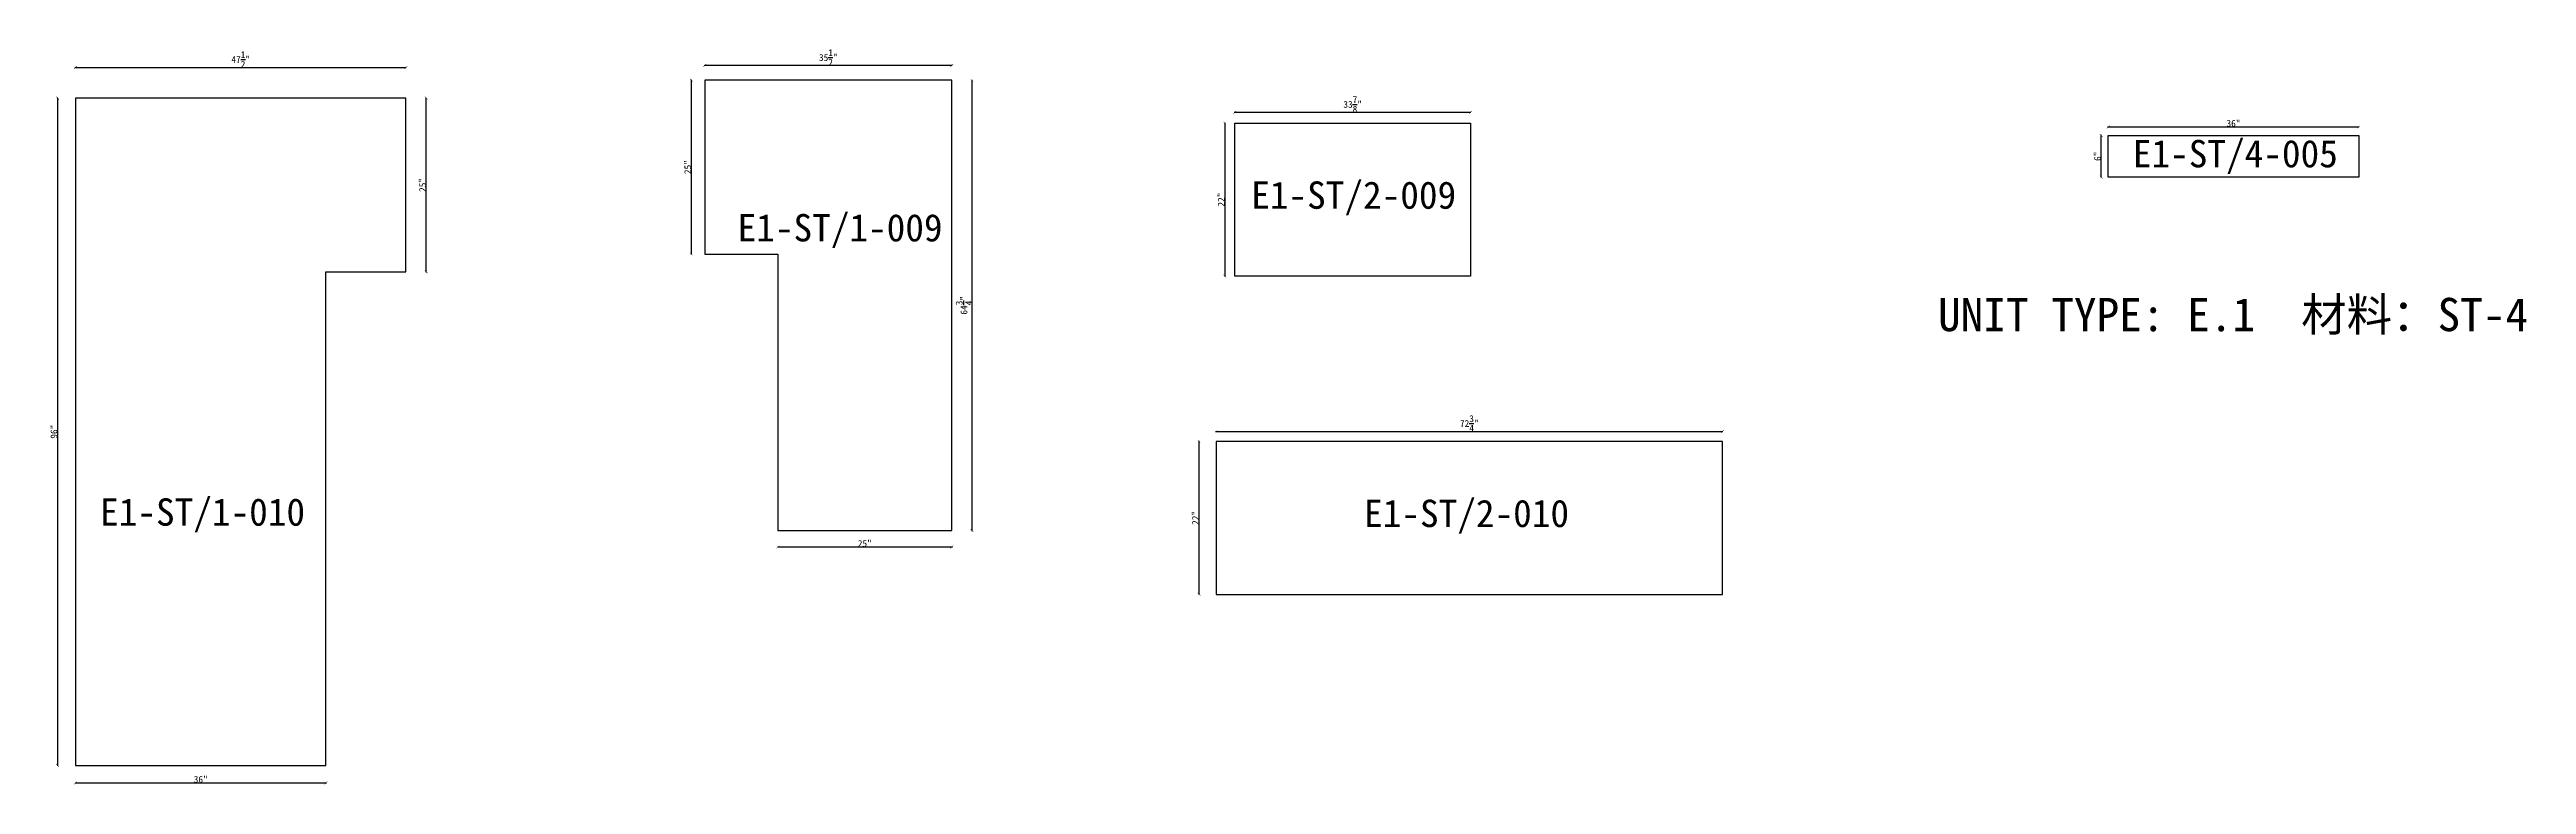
# Model space of a CAD drawing. Header units: millimetres. Extents: x -46962 to 137822, y -48342 to 2116.
# Drawn here: x -46784 to -37741, y -19057 to -16371 of the extents above; entities that cross this region are included whole.
import ezdxf
from ezdxf.enums import TextEntityAlignment as Align

# ---------------------------------------------------------------- set-up
doc = ezdxf.new("R2010")
doc.units = ezdxf.units.MM
doc.layers.add('COUNTERTOP_NUMBER', color=3, linetype='Continuous')
doc.layers.add('COUNTERTOPS', color=7, linetype='Continuous')
doc.styles.add('样式 1', font='')
doc.styles.get('样式 1').set_extended_font_data('NSimSun')
doc.dimstyles.new('副本 ISO-25', dxfattribs={"dimtxt": 25, "dimasz": 10, "dimexe": 1.5, "dimexo": 0.5, "dimtad": 1, "dimlfac": 0.03937, "dimlunit": 5, "dimtxsty": '样式 1', "dimblk": 'ARCHTICK', "dimcen": 2.5, "dimclrd": 256, "dimclrt": 1, "dimazin": 3, "dimtfac": 1, "dimtmove": 0, "dimatfit": 3, "dimfxlon": 1})

msp = doc.modelspace()

# ---------------------------------------------------------------- texts
at = {"style": '样式 1'}
for s, p in [('材料：ST-4', (-38563.503, -17400.537)), ('UNIT TYPE: E.1', (-39889.784, -17400.537))]:
    msp.add_text(s, height=121.5865, dxfattribs=at).set_placement(p)
at = {"layer": 'COUNTERTOP_NUMBER', "color": 3, "style": '样式 1'}
for s, p in [('E1-ST/4-005', (-38804.083, -16751.949)), ('E1-ST/2-009', (-42022.959, -16903.32)), ('E1-ST/1-009', (-43898.152, -17022.54)), ('E1-ST/1-010', (-46225.668, -18061.247)), ('E1-ST/2-010', (-41610.856, -18066.216))]:
    msp.add_text(s, height=100, dxfattribs=at).set_placement(p, align=Align.MIDDLE_CENTER)

# ---------------------------------------------------------------- blocks, each defined once
blk = doc.blocks.new('_ArchTick')
at = {"color": 0, "linetype": 'ByBlock', "const_width": 0.15}
blk.add_lwpolyline([(-0.5, -0.5), (0.5, 0.5)], dxfattribs=at)
blk = doc.blocks.new('*D90')
at = {"color": 0, "lineweight": -2, "transparency": 16777216}
for p, q in [((-44392.2, -16430.7), (-44392.2, -16428.2)), ((-43490.5, -16430.7), (-43490.5, -16428.2))]:
    blk.add_line(p, q, dxfattribs=at)
at = {"lineweight": -2, "transparency": 16777216}
blk.add_line((-43490.5, -16429.7), (-44392.2, -16429.7), dxfattribs=at)
at = {"layer": 'Defpoints', "color": 0, "transparency": 16777216}
for p in [(-44392.2, -16429.7), (-44392.2, -16483.7), (-43490.5, -16483.7)]:
    blk.add_point(p, dxfattribs=at)
at = {"lineweight": -2, "transparency": 16777216, "xscale": 10, "yscale": 10, "zscale": 10, "rotation": 180}
blk.add_blockref('_ArchTick', (-44392.2, -16429.7), dxfattribs=at)
at = {"lineweight": -2, "transparency": 16777216, "xscale": 10, "yscale": 10, "zscale": 10}
blk.add_blockref('_ArchTick', (-43490.5, -16429.7), dxfattribs=at)
at = {"color": 1, "transparency": 16777216, "insert": (-43941.3, -16400.7), "char_height": 25, "attachment_point": 5, "style": '样式 1'}
blk.add_mtext('\\A1;35{\\H1x;\\S1/2;}"', dxfattribs=at)
blk = doc.blocks.new('*D91')
at = {"color": 0, "lineweight": -2, "transparency": 16777216}
for p, q in [((-43418, -16483.7), (-43415.5, -16483.7)), ((-43418, -18128.4), (-43415.5, -18128.4))]:
    blk.add_line(p, q, dxfattribs=at)
at = {"lineweight": -2, "transparency": 16777216}
blk.add_line((-43417, -16483.7), (-43417, -18128.4), dxfattribs=at)
at = {"layer": 'Defpoints', "color": 0, "transparency": 16777216}
for p in [(-43490.5, -16483.7), (-43490.5, -18128.4), (-43417, -18128.4)]:
    blk.add_point(p, dxfattribs=at)
at = {"lineweight": -2, "transparency": 16777216, "xscale": 10, "yscale": 10, "zscale": 10}
for p, rotation in [((-43417, -16483.7), 90), ((-43417, -18128.4), 270)]:
    blk.add_blockref('_ArchTick', p, dxfattribs=dict(at, rotation=rotation))
at = {"color": 1, "transparency": 16777216, "insert": (-43446.1, -17306), "char_height": 25, "attachment_point": 5, "rotation": 90, "style": '样式 1'}
blk.add_mtext('\\A1;64{\\H1x;\\S3/4;}"', dxfattribs=at)
blk = doc.blocks.new('*D92')
at = {"color": 0, "lineweight": -2, "transparency": 16777216}
for p, q in [((-44125.5, -18188.6), (-44125.5, -18191.1)), ((-43490.5, -18188.6), (-43490.5, -18191.1))]:
    blk.add_line(p, q, dxfattribs=at)
at = {"lineweight": -2, "transparency": 16777216}
blk.add_line((-43490.5, -18189.6), (-44125.5, -18189.6), dxfattribs=at)
at = {"layer": 'Defpoints', "color": 0, "transparency": 16777216}
for p in [(-44125.5, -18128.4), (-43490.5, -18128.4), (-44125.5, -18189.6)]:
    blk.add_point(p, dxfattribs=at)
at = {"lineweight": -2, "transparency": 16777216, "xscale": 10, "yscale": 10, "zscale": 10, "rotation": 180}
blk.add_blockref('_ArchTick', (-44125.5, -18189.6), dxfattribs=at)
at = {"lineweight": -2, "transparency": 16777216, "xscale": 10, "yscale": 10, "zscale": 10}
blk.add_blockref('_ArchTick', (-43490.5, -18189.6), dxfattribs=at)
at = {"color": 1, "transparency": 16777216, "insert": (-43808, -18176.5), "char_height": 25, "attachment_point": 5, "style": '样式 1'}
blk.add_mtext('\\A1;25"', dxfattribs=at)
blk = doc.blocks.new('*D93')
at = {"color": 0, "lineweight": -2, "transparency": 16777216}
for p, q in [((-44440.2, -16483.7), (-44442.7, -16483.7)), ((-44440.2, -17118.7), (-44442.7, -17118.7))]:
    blk.add_line(p, q, dxfattribs=at)
at = {"lineweight": -2, "transparency": 16777216}
blk.add_line((-44441.2, -17118.7), (-44441.2, -16483.7), dxfattribs=at)
at = {"layer": 'Defpoints', "color": 0, "transparency": 16777216}
for p in [(-44441.2, -16483.7), (-44392.2, -16483.7), (-44392.2, -17118.7)]:
    blk.add_point(p, dxfattribs=at)
at = {"lineweight": -2, "transparency": 16777216, "xscale": 10, "yscale": 10, "zscale": 10}
for p, rotation in [((-44441.2, -16483.7), 90), ((-44441.2, -17118.7), 270)]:
    blk.add_blockref('_ArchTick', p, dxfattribs=dict(at, rotation=rotation))
at = {"color": 1, "transparency": 16777216, "insert": (-44454.3, -16801.2), "char_height": 25, "attachment_point": 5, "rotation": 90, "style": '样式 1'}
blk.add_mtext('\\A1;25"', dxfattribs=at)
blk = doc.blocks.new('*D80')
at = {"color": 0, "lineweight": -2, "transparency": 16777216}
for p, q in [((-46689.7, -16438), (-46689.7, -16435.5)), ((-45483.2, -16438), (-45483.2, -16435.5))]:
    blk.add_line(p, q, dxfattribs=at)
at = {"lineweight": -2, "transparency": 16777216}
blk.add_line((-46689.7, -16437), (-45483.2, -16437), dxfattribs=at)
at = {"layer": 'Defpoints', "color": 0, "transparency": 16777216}
for p in [(-45483.2, -16437), (-46689.7, -16548.7), (-45483.2, -16548.7)]:
    blk.add_point(p, dxfattribs=at)
at = {"lineweight": -2, "transparency": 16777216, "xscale": 10, "yscale": 10, "zscale": 10, "rotation": 180}
blk.add_blockref('_ArchTick', (-46689.7, -16437), dxfattribs=at)
at = {"lineweight": -2, "transparency": 16777216, "xscale": 10, "yscale": 10, "zscale": 10}
blk.add_blockref('_ArchTick', (-45483.2, -16437), dxfattribs=at)
at = {"color": 1, "transparency": 16777216, "insert": (-46086.4, -16407.9), "char_height": 25, "attachment_point": 5, "style": '样式 1'}
blk.add_mtext('\\A1;47{\\H1x;\\S1/2;}"', dxfattribs=at)
blk = doc.blocks.new('*D81')
at = {"color": 0, "lineweight": -2, "transparency": 16777216}
for p, q in [((-46753.9, -16548.7), (-46756.4, -16548.7)), ((-46753.9, -18987.1), (-46756.4, -18987.1))]:
    blk.add_line(p, q, dxfattribs=at)
at = {"lineweight": -2, "transparency": 16777216}
blk.add_line((-46754.9, -16548.7), (-46754.9, -18987.1), dxfattribs=at)
at = {"layer": 'Defpoints', "color": 0, "transparency": 16777216}
for p in [(-46689.7, -16548.7), (-46754.9, -18987.1), (-46689.7, -18987.1)]:
    blk.add_point(p, dxfattribs=at)
at = {"lineweight": -2, "transparency": 16777216, "xscale": 10, "yscale": 10, "zscale": 10}
for p, rotation in [((-46754.9, -16548.7), 90), ((-46754.9, -18987.1), 270)]:
    blk.add_blockref('_ArchTick', p, dxfattribs=dict(at, rotation=rotation))
at = {"color": 1, "transparency": 16777216, "insert": (-46768, -17767.9), "char_height": 25, "attachment_point": 5, "rotation": 90, "style": '样式 1'}
blk.add_mtext('\\A1;96"', dxfattribs=at)
blk = doc.blocks.new('*D82')
at = {"color": 0, "lineweight": -2, "transparency": 16777216}
for p, q in [((-46689.7, -19050.3), (-46689.7, -19052.8)), ((-45775.3, -19050.3), (-45775.3, -19052.8))]:
    blk.add_line(p, q, dxfattribs=at)
at = {"lineweight": -2, "transparency": 16777216}
blk.add_line((-46689.7, -19051.3), (-45775.3, -19051.3), dxfattribs=at)
at = {"layer": 'Defpoints', "color": 0, "transparency": 16777216}
for p in [(-46689.7, -18987.1), (-45775.3, -18987.1), (-45775.3, -19051.3)]:
    blk.add_point(p, dxfattribs=at)
at = {"lineweight": -2, "transparency": 16777216, "xscale": 10, "yscale": 10, "zscale": 10, "rotation": 180}
blk.add_blockref('_ArchTick', (-46689.7, -19051.3), dxfattribs=at)
at = {"lineweight": -2, "transparency": 16777216, "xscale": 10, "yscale": 10, "zscale": 10}
blk.add_blockref('_ArchTick', (-45775.3, -19051.3), dxfattribs=at)
at = {"color": 1, "transparency": 16777216, "insert": (-46232.5, -19038.1), "char_height": 25, "attachment_point": 5, "style": '样式 1'}
blk.add_mtext('\\A1;36"', dxfattribs=at)
blk = doc.blocks.new('*D83')
at = {"color": 0, "lineweight": -2, "transparency": 16777216}
for p, q in [((-45410.2, -16548.7), (-45407.7, -16548.7)), ((-45410.2, -17183.7), (-45407.7, -17183.7))]:
    blk.add_line(p, q, dxfattribs=at)
at = {"lineweight": -2, "transparency": 16777216}
blk.add_line((-45409.2, -17183.7), (-45409.2, -16548.7), dxfattribs=at)
at = {"layer": 'Defpoints', "color": 0, "transparency": 16777216}
for p in [(-45483.2, -16548.7), (-45409.2, -16548.7), (-45483.2, -17183.7)]:
    blk.add_point(p, dxfattribs=at)
at = {"lineweight": -2, "transparency": 16777216, "xscale": 10, "yscale": 10, "zscale": 10}
for p, rotation in [((-45409.2, -16548.7), 90), ((-45409.2, -17183.7), 270)]:
    blk.add_blockref('_ArchTick', p, dxfattribs=dict(at, rotation=rotation))
at = {"color": 1, "transparency": 16777216, "insert": (-45422.3, -16866.2), "char_height": 25, "attachment_point": 5, "rotation": 90, "style": '样式 1'}
blk.add_mtext('\\A1;25"', dxfattribs=at)
blk = doc.blocks.new('*D84')
at = {"color": 0, "lineweight": -2, "transparency": 16777216}
for p, q in [((-42457, -16601.9), (-42457, -16599.4)), ((-41596.5, -16601.9), (-41596.5, -16599.4))]:
    blk.add_line(p, q, dxfattribs=at)
at = {"lineweight": -2, "transparency": 16777216}
blk.add_line((-42457, -16600.9), (-41596.5, -16600.9), dxfattribs=at)
at = {"layer": 'Defpoints', "color": 0, "transparency": 16777216}
for p in [(-41596.5, -16600.9), (-42457, -16640.4), (-41596.5, -16640.4)]:
    blk.add_point(p, dxfattribs=at)
at = {"lineweight": -2, "transparency": 16777216, "xscale": 10, "yscale": 10, "zscale": 10, "rotation": 180}
blk.add_blockref('_ArchTick', (-42457, -16600.9), dxfattribs=at)
at = {"lineweight": -2, "transparency": 16777216, "xscale": 10, "yscale": 10, "zscale": 10}
blk.add_blockref('_ArchTick', (-41596.5, -16600.9), dxfattribs=at)
at = {"color": 1, "transparency": 16777216, "insert": (-42026.8, -16571.8), "char_height": 25, "attachment_point": 5, "style": '样式 1'}
blk.add_mtext('\\A1;33{\\H1x;\\S7/8;}"', dxfattribs=at)
blk = doc.blocks.new('*D85')
at = {"color": 0, "lineweight": -2, "transparency": 16777216}
for p, q in [((-42492.6, -16640.4), (-42495.1, -16640.4)), ((-42492.6, -17199.2), (-42495.1, -17199.2))]:
    blk.add_line(p, q, dxfattribs=at)
at = {"lineweight": -2, "transparency": 16777216}
blk.add_line((-42493.6, -16640.4), (-42493.6, -17199.2), dxfattribs=at)
at = {"layer": 'Defpoints', "color": 0, "transparency": 16777216}
for p in [(-42457, -16640.4), (-42493.6, -17199.2), (-42457, -17199.2)]:
    blk.add_point(p, dxfattribs=at)
at = {"lineweight": -2, "transparency": 16777216, "xscale": 10, "yscale": 10, "zscale": 10}
for p, rotation in [((-42493.6, -16640.4), 90), ((-42493.6, -17199.2), 270)]:
    blk.add_blockref('_ArchTick', p, dxfattribs=dict(at, rotation=rotation))
at = {"color": 1, "transparency": 16777216, "insert": (-42506.7, -16919.8), "char_height": 25, "attachment_point": 5, "rotation": 90, "style": '样式 1'}
blk.add_mtext('\\A1;22"', dxfattribs=at)
blk = doc.blocks.new('*D86')
at = {"color": 0, "lineweight": -2, "transparency": 16777216}
for p, q in [((-42524.9, -17767.8), (-42524.9, -17765.3)), ((-40677, -17767.8), (-40677, -17765.3))]:
    blk.add_line(p, q, dxfattribs=at)
at = {"lineweight": -2, "transparency": 16777216}
blk.add_line((-42524.9, -17766.8), (-40677, -17766.8), dxfattribs=at)
at = {"layer": 'Defpoints', "color": 0, "transparency": 16777216}
for p in [(-42524.9, -17803.2), (-40677, -17766.8), (-40677, -17803.2)]:
    blk.add_point(p, dxfattribs=at)
at = {"lineweight": -2, "transparency": 16777216, "xscale": 10, "yscale": 10, "zscale": 10, "rotation": 180}
blk.add_blockref('_ArchTick', (-42524.9, -17766.8), dxfattribs=at)
at = {"lineweight": -2, "transparency": 16777216, "xscale": 10, "yscale": 10, "zscale": 10}
blk.add_blockref('_ArchTick', (-40677, -17766.8), dxfattribs=at)
at = {"color": 1, "transparency": 16777216, "insert": (-41600.9, -17737.7), "char_height": 25, "attachment_point": 5, "style": '样式 1'}
blk.add_mtext('\\A1;72{\\H1x;\\S3/4;}"', dxfattribs=at)
blk = doc.blocks.new('*D87')
at = {"color": 0, "lineweight": -2, "transparency": 16777216}
for p, q in [((-42586.5, -17803.2), (-42589, -17803.2)), ((-42586.5, -18362), (-42589, -18362))]:
    blk.add_line(p, q, dxfattribs=at)
at = {"lineweight": -2, "transparency": 16777216}
blk.add_line((-42587.5, -18362), (-42587.5, -17803.2), dxfattribs=at)
at = {"layer": 'Defpoints', "color": 0, "transparency": 16777216}
for p in [(-42587.5, -17803.2), (-42524.9, -17803.2), (-42524.9, -18362)]:
    blk.add_point(p, dxfattribs=at)
at = {"lineweight": -2, "transparency": 16777216, "xscale": 10, "yscale": 10, "zscale": 10}
for p, rotation in [((-42587.5, -17803.2), 90), ((-42587.5, -18362), 270)]:
    blk.add_blockref('_ArchTick', p, dxfattribs=dict(at, rotation=rotation))
at = {"color": 1, "transparency": 16777216, "insert": (-42600.7, -18082.6), "char_height": 25, "attachment_point": 5, "rotation": 90, "style": '样式 1'}
blk.add_mtext('\\A1;22"', dxfattribs=at)
blk = doc.blocks.new('*D88')
at = {"color": 0, "lineweight": -2, "transparency": 16777216}
for p, q in [((-39268.1, -16655.5), (-39268.1, -16653)), ((-38353.7, -16655.5), (-38353.7, -16653))]:
    blk.add_line(p, q, dxfattribs=at)
at = {"lineweight": -2, "transparency": 16777216}
blk.add_line((-39268.1, -16654.5), (-38353.7, -16654.5), dxfattribs=at)
at = {"layer": 'Defpoints', "color": 0, "transparency": 16777216}
for p in [(-39268.1, -16685.4), (-38353.7, -16654.5), (-38353.7, -16685.4)]:
    blk.add_point(p, dxfattribs=at)
at = {"lineweight": -2, "transparency": 16777216, "xscale": 10, "yscale": 10, "zscale": 10, "rotation": 180}
blk.add_blockref('_ArchTick', (-39268.1, -16654.5), dxfattribs=at)
at = {"lineweight": -2, "transparency": 16777216, "xscale": 10, "yscale": 10, "zscale": 10}
blk.add_blockref('_ArchTick', (-38353.7, -16654.5), dxfattribs=at)
at = {"color": 1, "transparency": 16777216, "insert": (-38810.9, -16641.4), "char_height": 25, "attachment_point": 5, "style": '样式 1'}
blk.add_mtext('\\A1;36"', dxfattribs=at)
blk = doc.blocks.new('*D89')
at = {"color": 0, "lineweight": -2, "transparency": 16777216}
for p, q in [((-39292.9, -16685.4), (-39295.4, -16685.4)), ((-39292.9, -16837.8), (-39295.4, -16837.8))]:
    blk.add_line(p, q, dxfattribs=at)
at = {"lineweight": -2, "transparency": 16777216}
blk.add_line((-39293.9, -16837.8), (-39293.9, -16685.4), dxfattribs=at)
at = {"layer": 'Defpoints', "color": 0, "transparency": 16777216}
for p in [(-39293.9, -16685.4), (-39268.1, -16685.4), (-39268.1, -16837.8)]:
    blk.add_point(p, dxfattribs=at)
at = {"lineweight": -2, "transparency": 16777216, "xscale": 10, "yscale": 10, "zscale": 10}
for p, rotation in [((-39293.9, -16685.4), 90), ((-39293.9, -16837.8), 270)]:
    blk.add_blockref('_ArchTick', p, dxfattribs=dict(at, rotation=rotation))
at = {"color": 1, "transparency": 16777216, "insert": (-39307.1, -16761.6), "char_height": 25, "attachment_point": 5, "rotation": 90, "style": '样式 1'}
blk.add_mtext('\\A1;6"', dxfattribs=at)

# ---------------------------------------------------------------- dimensions: what is measured, and where the dimension line sits
for base, p1, p2, picture, middle in [((-45483.178, -16436.956), (-46689.678, -16548.678), (-45483.178, -16548.678), '*D80', (-46086.428, -16407.932)), ((-44392.161, -16429.749), (-43490.461, -16483.721), (-44392.161, -16483.721), '*D90', (-43941.311, -16400.725)), ((-41596.543, -16600.924), (-42456.968, -16640.351), (-41596.543, -16640.351), '*D84', (-42026.756, -16571.831)), ((-38353.692, -16654.545), (-39268.092, -16685.38), (-38353.692, -16685.38), '*D88', (-38810.892, -16641.42)), ((-40677.015, -17766.787), (-42524.865, -17803.247), (-40677.015, -17803.247), '*D86', (-41600.94, -17737.694)), ((-44125.461, -18189.627), (-43490.461, -18128.371), (-44125.461, -18128.371), '*D92', (-43807.961, -18176.502)), ((-45775.278, -19051.27), (-46689.678, -18987.078), (-45775.278, -18987.078), '*D82', (-46232.478, -19038.145))]:
    dim = msp.add_linear_dim(base=base, p1=p1, p2=p2, dimstyle='副本 ISO-25')
    dim.commit()
    dim.dimension.update_dxf_attribs({"geometry": picture, "text_midpoint": middle})
for base, p1, p2, picture, middle in [((-46754.91, -18987.078), (-46689.678, -16548.678), (-46689.678, -18987.078), '*D81', (-46768.035, -17767.878)), ((-45409.174, -16548.678), (-45483.178, -17183.678), (-45483.178, -16548.678), '*D83', (-45422.299, -16866.178)), ((-44441.206, -16483.721), (-44392.161, -17118.721), (-44392.161, -16483.721), '*D93', (-44454.331, -16801.221)), ((-43417.021, -18128.371), (-43490.461, -16483.721), (-43490.461, -18128.371), '*D91', (-43446.114, -17306.046)), ((-42493.614, -17199.151), (-42456.968, -16640.351), (-42456.968, -17199.151), '*D85', (-42506.739, -16919.751)), ((-39293.927, -16685.38), (-39268.092, -16837.78), (-39268.092, -16685.38), '*D89', (-39307.052, -16761.58)), ((-42587.536, -17803.247), (-42524.865, -18362.047), (-42524.865, -17803.247), '*D87', (-42600.661, -18082.647))]:
    dim = msp.add_linear_dim(base=base, p1=p1, p2=p2, angle=90, dimstyle='副本 ISO-25')
    dim.commit()
    dim.dimension.update_dxf_attribs({"geometry": picture, "text_midpoint": middle})

# ---------------------------------------------------------------- linework, layer by layer
at = {"layer": 'COUNTERTOPS'}
for points in [[(-45775.278, -17183.678), (-45483.178, -17183.678), (-45483.178, -16548.678), (-46689.678, -16548.678), (-46689.678, -18987.078), (-45775.278, -18987.078)], [(-43490.461, -16483.721), (-44392.161, -16483.721), (-44392.161, -17118.721), (-44125.461, -17118.721), (-44125.461, -18128.371), (-43490.461, -18128.371)], [(-42456.968, -16640.351), (-41596.543, -16640.351), (-41596.543, -17199.151), (-42456.968, -17199.151)], [(-39268.092, -16685.38), (-38353.692, -16685.38), (-38353.692, -16837.78), (-39268.092, -16837.78)], [(-40677.015, -17803.247), (-42524.865, -17803.247), (-42524.865, -18362.047), (-40677.015, -18362.047)]]:
    msp.add_lwpolyline(points, close=True, dxfattribs=at)

msp.set_redraw_order([(e.dxf.handle, doc.entitydb.next_handle()) for e in msp.query("TEXT MTEXT ATTDEF DIMENSION ARC_DIMENSION")])  # texts and dimensions are drawn at this point

doc.saveas('drawing.dxf')
